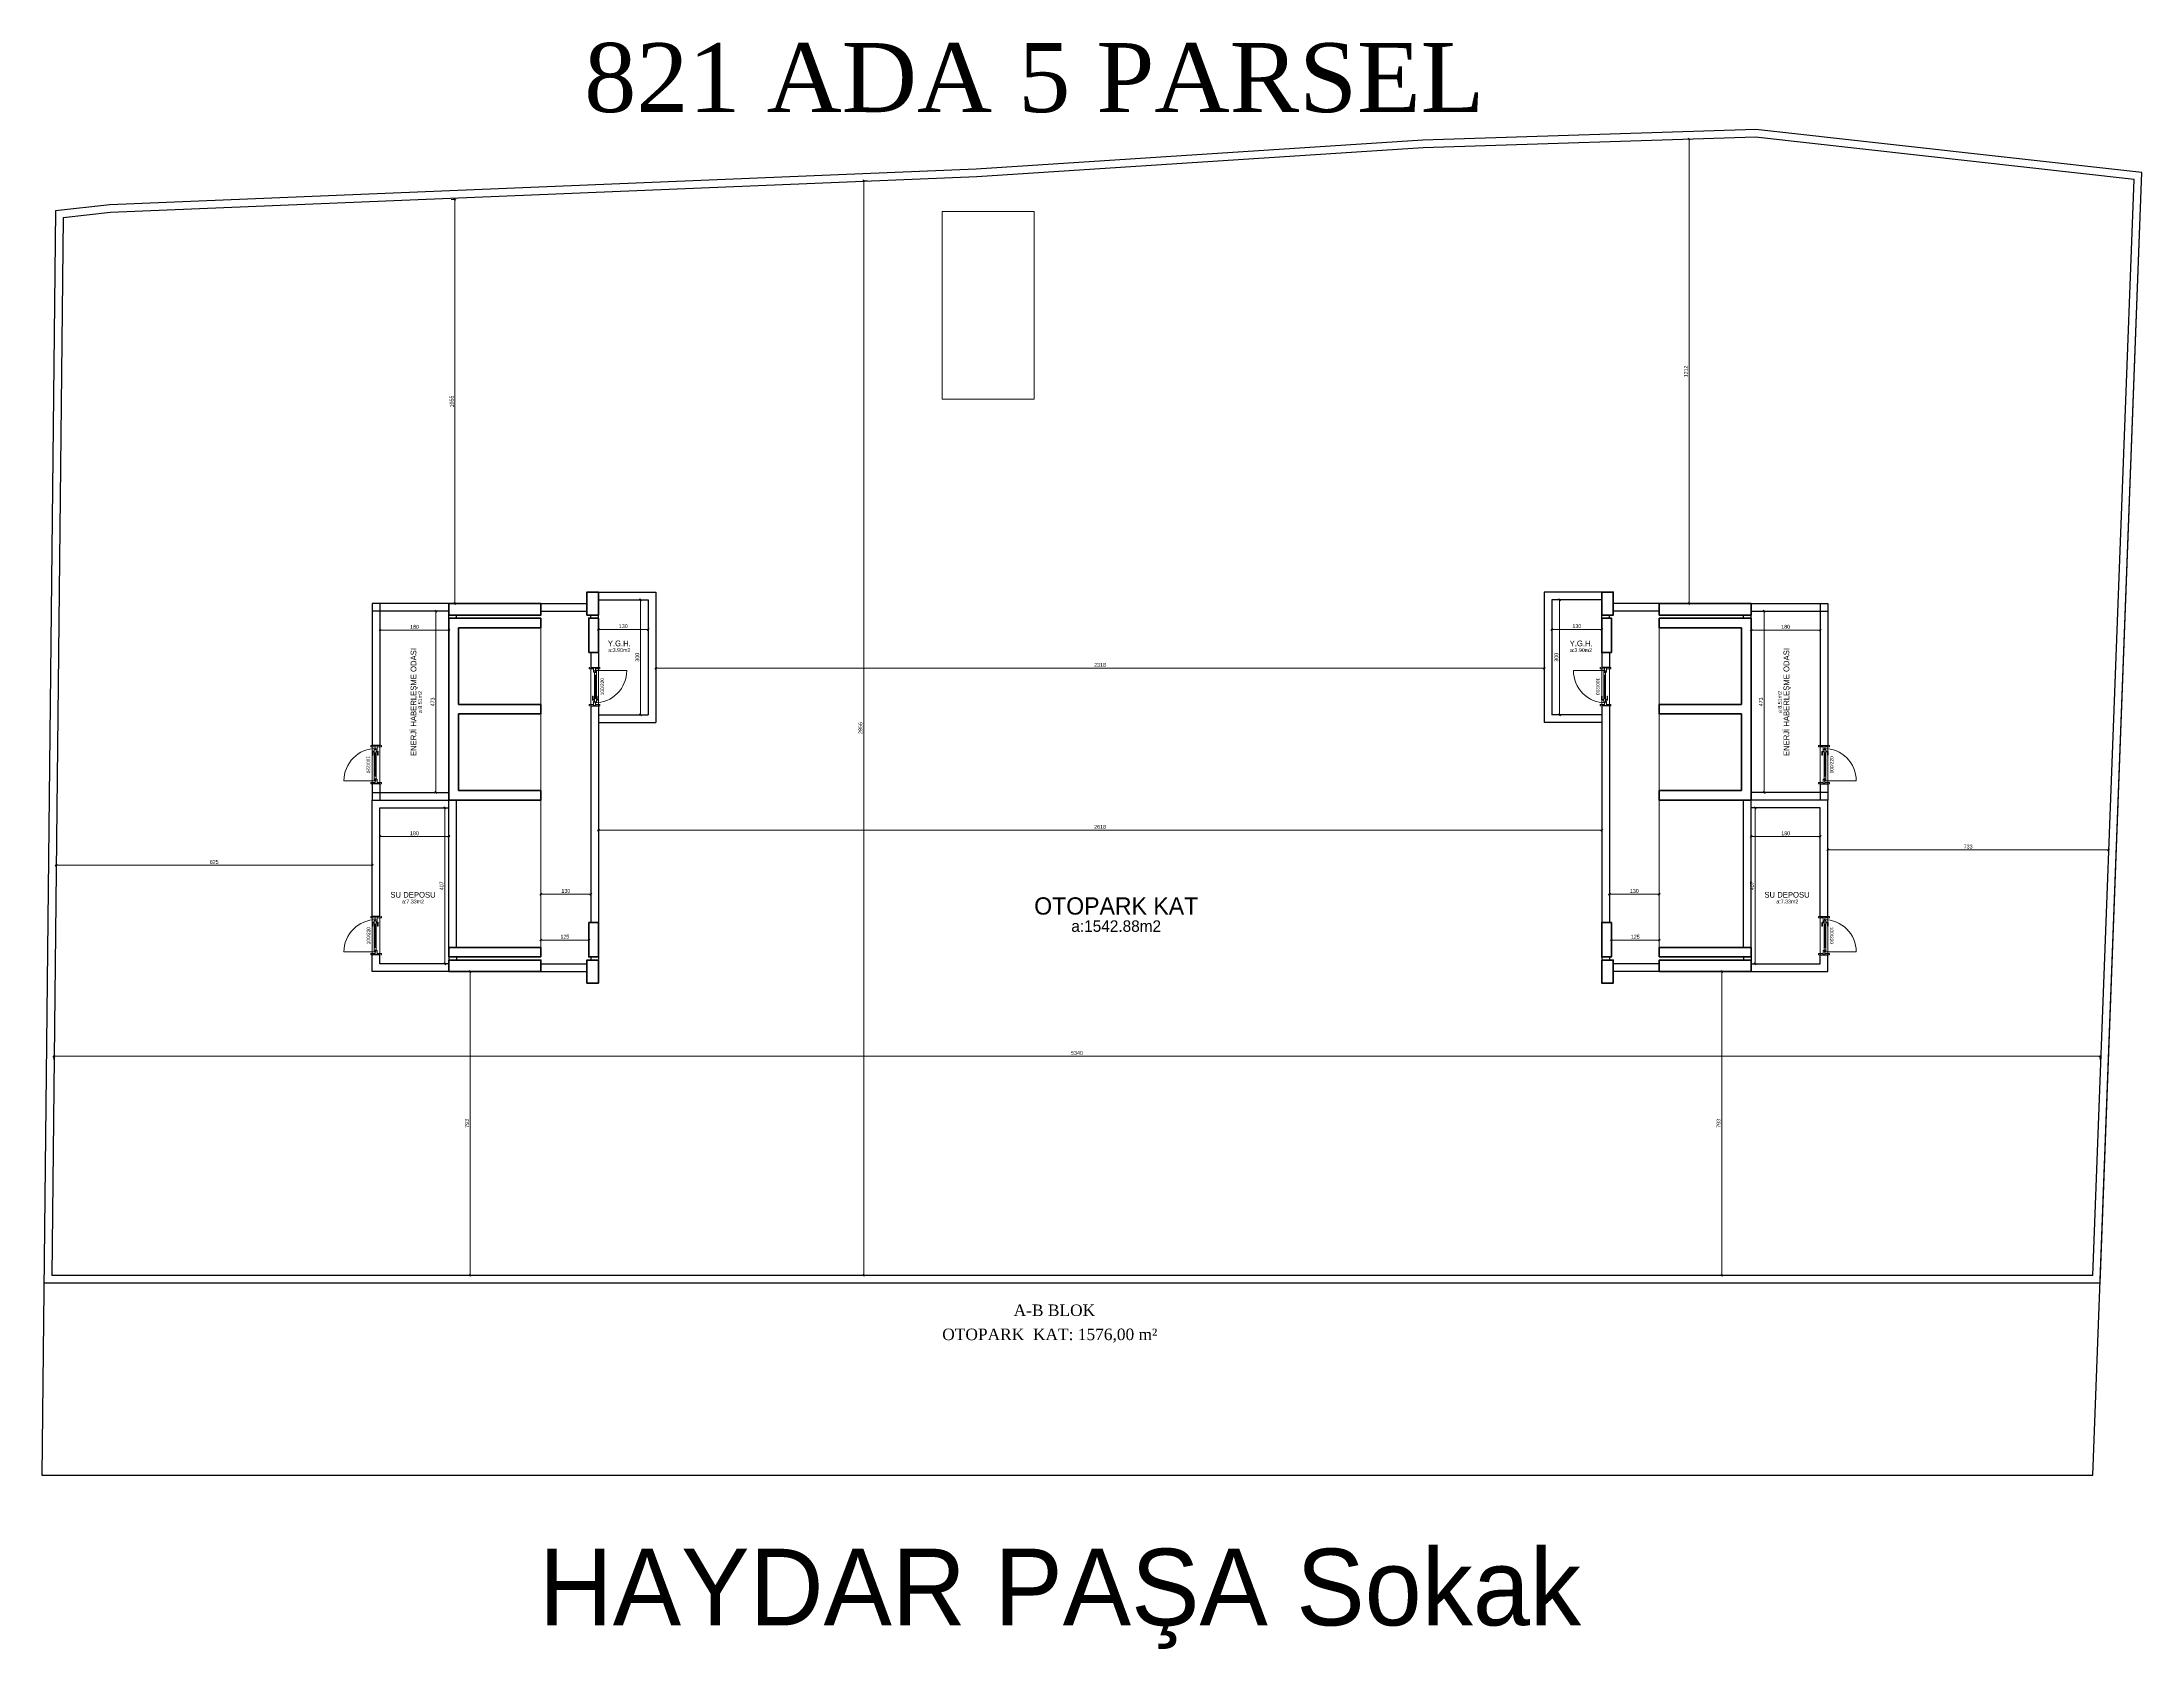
# Model space of a CAD drawing. Header units: centimetres. Extents: x 562865 to 1310255, y -148070 to 32737.
# Drawn here: x 625872 to 631351, y 16078 to 20271 of the extents above; entities that cross this region are included whole.
import ezdxf
from ezdxf.enums import TextEntityAlignment as Align

# ---------------------------------------------------------------- set-up
doc = ezdxf.new("R2010")
doc.units = ezdxf.units.CM
doc.header["$LTSCALE"] = 2.5
doc.layers.get('0').update_dxf_attribs({"color": 86})
for name, color, linetype in [('alan', 7, 'Continuous'), ('kapi-yazi', 7, 'Continuous'), ('mahal', 7, 'Continuous')]:
    doc.layers.add(name, color=color, linetype=linetype)
for name, color, linetype, lineweight in [('DUVAR', 4, 'Continuous', 30), ('duvar-kesim', 7, 'Continuous', 0), ('iç ölçü', 106, 'Continuous', 18), ('kapi', 9, 'Continuous', 0), ('kolon', 1, 'Continuous', 53), ('Z_YOL_ADI', 7, 'Continuous', 0)]:
    doc.layers.add(name, color=color, linetype=linetype, lineweight=lineweight)
doc.styles.add('autodim', font='times.ttf')
doc.styles.add('PINAR', font='comic.ttf')
doc.dimstyles.new('TEMİZ ÖLÇÜ', dxfattribs={"dimtxt": 10, "dimasz": 5, "dimexe": 1.8, "dimexo": 0.625, "dimgap": 3, "dimtad": 1, "dimdec": 0, "dimrnd": 0.5, "dimzin": 1, "dimdsep": 46, "dimtxsty": 'PINAR', "dimblk": 'OBLIQUE', "dimcen": 0.9, "dimdle": 2, "dimclrd": 256, "dimclre": 256, "dimclrt": 7, "dimadec": 0, "dimazin": 0, "dimtfac": 1, "dimtdec": 0, "dimtofl": 0, "dimtmove": 2, "dimatfit": 2, "dimfxl": 10, "dimfxlon": 1, "dimlwd": -1, "dimlwe": -1, "dimarcsym": 0})

# ---------------------------------------------------------------- blocks, each defined once
blk = doc.blocks.new('_Oblique')
at = {"color": 0, "linetype": 'ByBlock', "lineweight": -2}
blk.add_line((-0.5, -0.5), (0.5, 0.5), dxfattribs=at)
blk = doc.blocks.new('*D1429')
at = {"layer": 'Defpoints', "color": 0}
for p in [(627173.5, 17971), (627298.5, 17936.6), (627298.5, 17928.2)]:
    blk.add_point(p, dxfattribs=at)
at = {"layer": 'iç ölçü'}
for p, q in [((627171.5, 17928.2), (627300.5, 17928.2)), ((627173.5, 17938.2), (627173.5, 17926.4)), ((627298.5, 17936), (627298.5, 17926.4))]:
    blk.add_line(p, q, dxfattribs=at)
at = {"layer": 'iç ölçü', "linetype": 'ByBlock', "xscale": 5, "yscale": 5, "zscale": 5, "rotation": 180}
blk.add_blockref('_Oblique', (627173.5, 17928.2), dxfattribs=at)
at = {"layer": 'iç ölçü', "linetype": 'ByBlock', "xscale": 5, "yscale": 5, "zscale": 5}
blk.add_blockref('_Oblique', (627298.5, 17928.2), dxfattribs=at)
at = {"layer": 'iç ölçü', "color": 7, "insert": (627236, 17936.7), "char_height": 10, "attachment_point": 5, "style": 'PINAR'}
blk.add_mtext('125', dxfattribs=at)
blk = doc.blocks.new('*D1430')
at = {"layer": 'Defpoints', "color": 0}
for p in [(627173.5, 18047.8), (627173.5, 18030.3), (627303.5, 18030.3)]:
    blk.add_point(p, dxfattribs=at)
at = {"layer": 'iç ölçü'}
for p, q in [((627305.5, 18047.8), (627171.5, 18047.8)), ((627173.5, 18037.8), (627173.5, 18049.6)), ((627303.5, 18037.8), (627303.5, 18049.6))]:
    blk.add_line(p, q, dxfattribs=at)
at = {"layer": 'iç ölçü', "linetype": 'ByBlock', "xscale": 5, "yscale": 5, "zscale": 5, "rotation": 180}
blk.add_blockref('_Oblique', (627173.5, 18047.8), dxfattribs=at)
at = {"layer": 'iç ölçü', "linetype": 'ByBlock', "xscale": 5, "yscale": 5, "zscale": 5}
blk.add_blockref('_Oblique', (627303.5, 18047.8), dxfattribs=at)
at = {"layer": 'iç ölçü', "color": 7, "insert": (627238.5, 18056.2), "char_height": 10, "attachment_point": 5, "style": 'PINAR'}
blk.add_mtext('130', dxfattribs=at)
blk = doc.blocks.new('fm-door1')
at = {"linetype": 'Continuous'}
for p, q in [((0, 25), (0, -25)), ((100, 25), (0, 25)), ((80, 32), (80, 0)), ((84, 28), (128, 28)), ((90, 50), (910, 50)), ((90, 50), (90, 30)), ((100, 30), (90, 30)), ((100, 30), (100, -5)), ((100, 30), (100, -5)), ((100, 0), (900, 0)), ((190, 50), (190, 0)), ((810, 50), (810, 0)), ((910, 30), (900, 30)), ((900, 30), (900, -5)), ((900, 25), (1000, 25)), ((910, 50), (910, 30)), ((1000, 25), (1000, -25)), ((110, -25), (0, -25)), ((100, -5), (110, -5)), ((110, -5), (100, -5)), ((110, -5), (110, -25)), ((110, -25), (110, -5)), ((890, -25), (890, -5)), ((890, -5), (900, -5)), ((890, -25), (1000, -25))]:
    blk.add_line(p, q, dxfattribs=at)
at = {"color": 8, "linetype": 'Continuous'}
for p, q in [((190, 35), (810, 35)), ((190, 15), (810, 15))]:
    blk.add_line(p, q, dxfattribs=at)
at = {"linetype": 'Continuous'}
for points in [[(858, 58), (858, 89, 0.414214), (842, 104), (759, 104, 1), (759, 89), (835, 89, -0.414214), (842, 81), (842, 58)], [(858, -8), (858, -39, -0.414214), (842, -54), (759, -54, -1), (759, -39), (835, -39, 0.414214), (842, -31), (842, -8)]]:
    blk.add_lwpolyline(points, format="xyb", dxfattribs=at)
for points in [[(869, 50), (869, 58), (831, 58), (831, 50)], [(869, 0), (869, -8), (831, -8), (831, 0)]]:
    blk.add_lwpolyline(points, dxfattribs=at)
blk.add_circle((84, 32), 4.26, dxfattribs=at)
blk = doc.blocks.new('*D1431')
at = {"layer": 'Defpoints', "color": 0}
for p in [(627372.9, 18816), (627372.9, 18516), (627433.5, 18516)]:
    blk.add_point(p, dxfattribs=at)
at = {"layer": 'iç ölçü'}
for p, q in [((627423.5, 18816), (627435.3, 18816)), ((627433.5, 18818), (627433.5, 18514)), ((627423.5, 18516), (627435.3, 18516))]:
    blk.add_line(p, q, dxfattribs=at)
at = {"layer": 'iç ölçü', "linetype": 'ByBlock', "xscale": 5, "yscale": 5, "zscale": 5}
for p, rotation in [((627433.5, 18816), 90), ((627433.5, 18516), 270)]:
    blk.add_blockref('_Oblique', p, dxfattribs=dict(at, rotation=rotation))
at = {"layer": 'iç ölçü', "color": 7, "insert": (627425.1, 18666), "char_height": 10, "attachment_point": 5, "rotation": 90, "style": 'PINAR'}
blk.add_mtext('300', dxfattribs=at)
blk = doc.blocks.new('*D1432')
at = {"layer": 'Defpoints', "color": 0}
for p in [(627323.5, 18738.7), (627323.5, 18723), (627453.5, 18720.3)]:
    blk.add_point(p, dxfattribs=at)
at = {"layer": 'iç ölçü'}
for p, q in [((627455.5, 18738.7), (627321.5, 18738.7)), ((627323.5, 18728.7), (627323.5, 18740.5)), ((627453.5, 18728.7), (627453.5, 18740.5))]:
    blk.add_line(p, q, dxfattribs=at)
at = {"layer": 'iç ölçü', "linetype": 'ByBlock', "xscale": 5, "yscale": 5, "zscale": 5, "rotation": 180}
blk.add_blockref('_Oblique', (627323.5, 18738.7), dxfattribs=at)
at = {"layer": 'iç ölçü', "linetype": 'ByBlock', "xscale": 5, "yscale": 5, "zscale": 5}
blk.add_blockref('_Oblique', (627453.5, 18738.7), dxfattribs=at)
at = {"layer": 'iç ölçü', "color": 7, "insert": (627388.5, 18747.2), "char_height": 10, "attachment_point": 5, "style": 'PINAR'}
blk.add_mtext('130', dxfattribs=at)
blk = doc.blocks.new('*D1433')
at = {"layer": 'Defpoints', "color": 0}
for p in [(626817.9, 18786), (626817.9, 18313), (626899.5, 18313)]:
    blk.add_point(p, dxfattribs=at)
at = {"layer": 'iç ölçü'}
for p, q in [((626889.5, 18786), (626901.3, 18786)), ((626899.5, 18788), (626899.5, 18311)), ((626889.5, 18313), (626901.3, 18313))]:
    blk.add_line(p, q, dxfattribs=at)
at = {"layer": 'iç ölçü', "linetype": 'ByBlock', "xscale": 5, "yscale": 5, "zscale": 5}
for p, rotation in [((626899.5, 18786), 90), ((626899.5, 18313), 270)]:
    blk.add_blockref('_Oblique', p, dxfattribs=dict(at, rotation=rotation))
at = {"layer": 'iç ölçü', "color": 7, "insert": (626891, 18549.5), "char_height": 10, "attachment_point": 5, "rotation": 90, "style": 'PINAR'}
blk.add_mtext('473', dxfattribs=at)
blk = doc.blocks.new('*D1434')
at = {"layer": 'Defpoints', "color": 0}
for p in [(626753.5, 18737.1), (626753.5, 18723.6), (626933.5, 18723.6)]:
    blk.add_point(p, dxfattribs=at)
at = {"layer": 'iç ölçü'}
for p, q in [((626935.5, 18737.1), (626751.5, 18737.1)), ((626753.5, 18727.1), (626753.5, 18738.9)), ((626933.5, 18727.1), (626933.5, 18738.9))]:
    blk.add_line(p, q, dxfattribs=at)
at = {"layer": 'iç ölçü', "linetype": 'ByBlock', "xscale": 5, "yscale": 5, "zscale": 5, "rotation": 180}
blk.add_blockref('_Oblique', (626753.5, 18737.1), dxfattribs=at)
at = {"layer": 'iç ölçü', "linetype": 'ByBlock', "xscale": 5, "yscale": 5, "zscale": 5}
blk.add_blockref('_Oblique', (626933.5, 18737.1), dxfattribs=at)
at = {"layer": 'iç ölçü', "color": 7, "insert": (626843.5, 18745.5), "char_height": 10, "attachment_point": 5, "style": 'PINAR'}
blk.add_mtext('180', dxfattribs=at)
blk = doc.blocks.new('*D1435')
at = {"layer": 'Defpoints', "color": 0}
for p in [(626869.2, 18273), (626869.2, 17866), (626923, 17866)]:
    blk.add_point(p, dxfattribs=at)
at = {"layer": 'iç ölçü'}
for p, q in [((626913, 18273), (626924.8, 18273)), ((626923, 18275), (626923, 17864)), ((626913, 17866), (626924.8, 17866))]:
    blk.add_line(p, q, dxfattribs=at)
at = {"layer": 'iç ölçü', "linetype": 'ByBlock', "xscale": 5, "yscale": 5, "zscale": 5}
for p, rotation in [((626923, 18273), 90), ((626923, 17866), 270)]:
    blk.add_blockref('_Oblique', p, dxfattribs=dict(at, rotation=rotation))
at = {"layer": 'iç ölçü', "color": 7, "insert": (626914.5, 18069.5), "char_height": 10, "attachment_point": 5, "rotation": 90, "style": 'PINAR'}
blk.add_mtext('407', dxfattribs=at)
blk = doc.blocks.new('*D1436')
at = {"layer": 'Defpoints', "color": 0}
for p in [(626753.5, 18198.1), (626753.5, 18163.6), (626933.5, 18163.6)]:
    blk.add_point(p, dxfattribs=at)
at = {"layer": 'iç ölçü'}
for p, q in [((626935.5, 18198.1), (626751.5, 18198.1)), ((626753.5, 18188.1), (626753.5, 18199.9)), ((626933.5, 18188.1), (626933.5, 18199.9))]:
    blk.add_line(p, q, dxfattribs=at)
at = {"layer": 'iç ölçü', "linetype": 'ByBlock', "xscale": 5, "yscale": 5, "zscale": 5, "rotation": 180}
blk.add_blockref('_Oblique', (626753.5, 18198.1), dxfattribs=at)
at = {"layer": 'iç ölçü', "linetype": 'ByBlock', "xscale": 5, "yscale": 5, "zscale": 5}
blk.add_blockref('_Oblique', (626933.5, 18198.1), dxfattribs=at)
at = {"layer": 'iç ölçü', "color": 7, "insert": (626843.5, 18206.5), "char_height": 10, "attachment_point": 5, "style": 'PINAR'}
blk.add_mtext('180', dxfattribs=at)
blk = doc.blocks.new('*D1443')
at = {"layer": 'Defpoints', "color": 0}
for p in [(629966.7, 17936.6), (629966.7, 17928.2), (630091.7, 17971)]:
    blk.add_point(p, dxfattribs=at)
at = {"layer": 'iç ölçü'}
for p, q in [((630093.7, 17928.2), (629964.7, 17928.2)), ((629966.7, 17936), (629966.7, 17926.4)), ((630091.7, 17938.2), (630091.7, 17926.4))]:
    blk.add_line(p, q, dxfattribs=at)
at = {"layer": 'iç ölçü', "linetype": 'ByBlock', "xscale": 5, "yscale": 5, "zscale": 5, "rotation": 180}
blk.add_blockref('_Oblique', (629966.7, 17928.2), dxfattribs=at)
at = {"layer": 'iç ölçü', "linetype": 'ByBlock', "xscale": 5, "yscale": 5, "zscale": 5}
blk.add_blockref('_Oblique', (630091.7, 17928.2), dxfattribs=at)
at = {"layer": 'iç ölçü', "color": 7, "insert": (630029.2, 17936.7), "char_height": 10, "attachment_point": 5, "style": 'PINAR'}
blk.add_mtext('125', dxfattribs=at)
blk = doc.blocks.new('*D1444')
at = {"layer": 'Defpoints', "color": 0}
for p in [(629961.7, 18030.3), (630091.7, 18047.8), (630091.7, 18030.3)]:
    blk.add_point(p, dxfattribs=at)
at = {"layer": 'iç ölçü'}
for p, q in [((629959.7, 18047.8), (630093.7, 18047.8)), ((629961.7, 18037.8), (629961.7, 18049.6)), ((630091.7, 18037.8), (630091.7, 18049.6))]:
    blk.add_line(p, q, dxfattribs=at)
at = {"layer": 'iç ölçü', "linetype": 'ByBlock', "xscale": 5, "yscale": 5, "zscale": 5, "rotation": 180}
blk.add_blockref('_Oblique', (629961.7, 18047.8), dxfattribs=at)
at = {"layer": 'iç ölçü', "linetype": 'ByBlock', "xscale": 5, "yscale": 5, "zscale": 5}
blk.add_blockref('_Oblique', (630091.7, 18047.8), dxfattribs=at)
at = {"layer": 'iç ölçü', "color": 7, "insert": (630026.7, 18056.2), "char_height": 10, "attachment_point": 5, "style": 'PINAR'}
blk.add_mtext('130', dxfattribs=at)
blk = doc.blocks.new('*D1437')
at = {"layer": 'Defpoints', "color": 0}
for p in [(629892.3, 18816), (629831.7, 18516), (629892.3, 18516)]:
    blk.add_point(p, dxfattribs=at)
at = {"layer": 'iç ölçü'}
for p, q in [((629841.7, 18816), (629829.9, 18816)), ((629831.7, 18818), (629831.7, 18514)), ((629841.7, 18516), (629829.9, 18516))]:
    blk.add_line(p, q, dxfattribs=at)
at = {"layer": 'iç ölçü', "linetype": 'ByBlock', "xscale": 5, "yscale": 5, "zscale": 5}
for p, rotation in [((629831.7, 18816), 90), ((629831.7, 18516), 270)]:
    blk.add_blockref('_Oblique', p, dxfattribs=dict(at, rotation=rotation))
at = {"layer": 'iç ölçü', "color": 7, "insert": (629823.3, 18666), "char_height": 10, "attachment_point": 5, "rotation": 90, "style": 'PINAR'}
blk.add_mtext('300', dxfattribs=at)
blk = doc.blocks.new('*D1438')
at = {"layer": 'Defpoints', "color": 0}
for p in [(629811.7, 18720.3), (629941.7, 18738.7), (629941.7, 18723)]:
    blk.add_point(p, dxfattribs=at)
at = {"layer": 'iç ölçü'}
for p, q in [((629809.7, 18738.7), (629943.7, 18738.7)), ((629811.7, 18728.7), (629811.7, 18740.5)), ((629941.7, 18728.7), (629941.7, 18740.5))]:
    blk.add_line(p, q, dxfattribs=at)
at = {"layer": 'iç ölçü', "linetype": 'ByBlock', "xscale": 5, "yscale": 5, "zscale": 5, "rotation": 180}
blk.add_blockref('_Oblique', (629811.7, 18738.7), dxfattribs=at)
at = {"layer": 'iç ölçü', "linetype": 'ByBlock', "xscale": 5, "yscale": 5, "zscale": 5}
blk.add_blockref('_Oblique', (629941.7, 18738.7), dxfattribs=at)
at = {"layer": 'iç ölçü', "color": 7, "insert": (629876.7, 18747.2), "char_height": 10, "attachment_point": 5, "style": 'PINAR'}
blk.add_mtext('130', dxfattribs=at)
blk = doc.blocks.new('*D1439')
at = {"layer": 'Defpoints', "color": 0}
for p in [(630447.3, 18786), (630365.7, 18313), (630447.3, 18313)]:
    blk.add_point(p, dxfattribs=at)
at = {"layer": 'iç ölçü'}
for p, q in [((630375.7, 18786), (630363.9, 18786)), ((630365.7, 18788), (630365.7, 18311)), ((630375.7, 18313), (630363.9, 18313))]:
    blk.add_line(p, q, dxfattribs=at)
at = {"layer": 'iç ölçü', "linetype": 'ByBlock', "xscale": 5, "yscale": 5, "zscale": 5}
for p, rotation in [((630365.7, 18786), 90), ((630365.7, 18313), 270)]:
    blk.add_blockref('_Oblique', p, dxfattribs=dict(at, rotation=rotation))
at = {"layer": 'iç ölçü', "color": 7, "insert": (630357.2, 18549.5), "char_height": 10, "attachment_point": 5, "rotation": 90, "style": 'PINAR'}
blk.add_mtext('473', dxfattribs=at)
blk = doc.blocks.new('*D1440')
at = {"layer": 'Defpoints', "color": 0}
for p in [(630331.7, 18723.6), (630511.7, 18737.1), (630511.7, 18723.6)]:
    blk.add_point(p, dxfattribs=at)
at = {"layer": 'iç ölçü'}
for p, q in [((630329.7, 18737.1), (630513.7, 18737.1)), ((630331.7, 18727.1), (630331.7, 18738.9)), ((630511.7, 18727.1), (630511.7, 18738.9))]:
    blk.add_line(p, q, dxfattribs=at)
at = {"layer": 'iç ölçü', "linetype": 'ByBlock', "xscale": 5, "yscale": 5, "zscale": 5, "rotation": 180}
blk.add_blockref('_Oblique', (630331.7, 18737.1), dxfattribs=at)
at = {"layer": 'iç ölçü', "linetype": 'ByBlock', "xscale": 5, "yscale": 5, "zscale": 5}
blk.add_blockref('_Oblique', (630511.7, 18737.1), dxfattribs=at)
at = {"layer": 'iç ölçü', "color": 7, "insert": (630421.7, 18745.5), "char_height": 10, "attachment_point": 5, "style": 'PINAR'}
blk.add_mtext('180', dxfattribs=at)
blk = doc.blocks.new('*D1441')
at = {"layer": 'Defpoints', "color": 0}
for p in [(630396, 18273), (630342.2, 17866), (630396, 17866)]:
    blk.add_point(p, dxfattribs=at)
at = {"layer": 'iç ölçü'}
for p, q in [((630352.2, 18273), (630340.4, 18273)), ((630342.2, 18275), (630342.2, 17864)), ((630352.2, 17866), (630340.4, 17866))]:
    blk.add_line(p, q, dxfattribs=at)
at = {"layer": 'iç ölçü', "linetype": 'ByBlock', "xscale": 5, "yscale": 5, "zscale": 5}
for p, rotation in [((630342.2, 18273), 90), ((630342.2, 17866), 270)]:
    blk.add_blockref('_Oblique', p, dxfattribs=dict(at, rotation=rotation))
at = {"layer": 'iç ölçü', "color": 7, "insert": (630333.7, 18069.5), "char_height": 10, "attachment_point": 5, "rotation": 90, "style": 'PINAR'}
blk.add_mtext('407', dxfattribs=at)
blk = doc.blocks.new('*D1442')
at = {"layer": 'Defpoints', "color": 0}
for p in [(630511.7, 18198.1), (630331.7, 18163.6), (630511.7, 18163.6)]:
    blk.add_point(p, dxfattribs=at)
at = {"layer": 'iç ölçü'}
for p, q in [((630329.7, 18198.1), (630513.7, 18198.1)), ((630331.7, 18188.1), (630331.7, 18199.9)), ((630511.7, 18188.1), (630511.7, 18199.9))]:
    blk.add_line(p, q, dxfattribs=at)
at = {"layer": 'iç ölçü', "linetype": 'ByBlock', "xscale": 5, "yscale": 5, "zscale": 5, "rotation": 180}
blk.add_blockref('_Oblique', (630331.7, 18198.1), dxfattribs=at)
at = {"layer": 'iç ölçü', "linetype": 'ByBlock', "xscale": 5, "yscale": 5, "zscale": 5}
blk.add_blockref('_Oblique', (630511.7, 18198.1), dxfattribs=at)
at = {"layer": 'iç ölçü', "color": 7, "insert": (630421.7, 18206.5), "char_height": 10, "attachment_point": 5, "style": 'PINAR'}
blk.add_mtext('180', dxfattribs=at)
blk = doc.blocks.new('*D1445')
at = {"layer": 'Defpoints', "color": 0}
for p in [(628053.1, 19909.3), (628015.8, 17053.2), (628073.4, 17053.2)]:
    blk.add_point(p, dxfattribs=at)
at = {"layer": 'iç ölçü'}
for p, q in [((628025.8, 19909.3), (628014, 19909.3)), ((628015.8, 19911.3), (628015.8, 17051.2)), ((628025.8, 17053.2), (628014, 17053.2))]:
    blk.add_line(p, q, dxfattribs=at)
at = {"layer": 'iç ölçü', "linetype": 'ByBlock', "xscale": 5, "yscale": 5, "zscale": 5}
for p, rotation in [((628015.8, 19909.3), 90), ((628015.8, 17053.2), 270)]:
    blk.add_blockref('_Oblique', p, dxfattribs=dict(at, rotation=rotation))
at = {"layer": 'iç ölçü', "color": 7, "insert": (628007.3, 18481.3), "char_height": 10, "attachment_point": 5, "rotation": 90, "style": 'PINAR'}
blk.add_mtext('2856', dxfattribs=at)
blk = doc.blocks.new('*D1446')
at = {"layer": 'Defpoints', "color": 0}
for p in [(631242.2, 17625.1), (625902.5, 17544.1), (631242.2, 17561.6)]:
    blk.add_point(p, dxfattribs=at)
at = {"layer": 'iç ölçü'}
for p, q in [((625900.5, 17625.1), (631244.2, 17625.1)), ((625902.5, 17615.1), (625902.5, 17626.9)), ((631242.2, 17615.1), (631242.2, 17626.9))]:
    blk.add_line(p, q, dxfattribs=at)
at = {"layer": 'iç ölçü', "linetype": 'ByBlock', "xscale": 5, "yscale": 5, "zscale": 5, "rotation": 180}
blk.add_blockref('_Oblique', (625902.5, 17625.1), dxfattribs=at)
at = {"layer": 'iç ölçü', "linetype": 'ByBlock', "xscale": 5, "yscale": 5, "zscale": 5}
blk.add_blockref('_Oblique', (631242.2, 17625.1), dxfattribs=at)
at = {"layer": 'iç ölçü', "color": 7, "insert": (628572.4, 17633.6), "char_height": 10, "attachment_point": 5, "style": 'PINAR'}
blk.add_mtext('5340', dxfattribs=at)
blk = doc.blocks.new('*D1447')
at = {"layer": 'Defpoints', "color": 0}
for p in [(630531.7, 18141.2), (631264, 18163.5), (631264, 18140.2)]:
    blk.add_point(p, dxfattribs=at)
at = {"layer": 'iç ölçü'}
for p, q in [((630529.7, 18163.5), (631266, 18163.5)), ((630531.7, 18153.5), (630531.7, 18165.3)), ((631264, 18153.5), (631264, 18165.3))]:
    blk.add_line(p, q, dxfattribs=at)
at = {"layer": 'iç ölçü', "linetype": 'ByBlock', "xscale": 5, "yscale": 5, "zscale": 5, "rotation": 180}
blk.add_blockref('_Oblique', (630531.7, 18163.5), dxfattribs=at)
at = {"layer": 'iç ölçü', "linetype": 'ByBlock', "xscale": 5, "yscale": 5, "zscale": 5}
blk.add_blockref('_Oblique', (631264, 18163.5), dxfattribs=at)
at = {"layer": 'iç ölçü', "color": 7, "insert": (630897.8, 18171.9), "char_height": 10, "attachment_point": 5, "style": 'PINAR'}
blk.add_mtext('733', dxfattribs=at)
blk = doc.blocks.new('*D1448')
at = {"layer": 'Defpoints', "color": 0}
for p in [(625908.4, 18123.5), (626733.5, 18103.4), (625908.4, 18083.4)]:
    blk.add_point(p, dxfattribs=at)
at = {"layer": 'iç ölçü'}
for p, q in [((626735.5, 18123.5), (625906.4, 18123.5)), ((625908.4, 18113.5), (625908.4, 18125.3)), ((626733.5, 18113.5), (626733.5, 18125.3))]:
    blk.add_line(p, q, dxfattribs=at)
at = {"layer": 'iç ölçü', "linetype": 'ByBlock', "xscale": 5, "yscale": 5, "zscale": 5, "rotation": 180}
blk.add_blockref('_Oblique', (625908.4, 18123.5), dxfattribs=at)
at = {"layer": 'iç ölçü', "linetype": 'ByBlock', "xscale": 5, "yscale": 5, "zscale": 5}
blk.add_blockref('_Oblique', (626733.5, 18123.5), dxfattribs=at)
at = {"layer": 'iç ölçü', "color": 7, "insert": (626321, 18131.9), "char_height": 10, "attachment_point": 5, "style": 'PINAR'}
blk.add_mtext('825', dxfattribs=at)
blk = doc.blocks.new('*D1449')
at = {"layer": 'Defpoints', "color": 0}
for p in [(626879.6, 19860.8), (626949, 19860.8), (626886.3, 18806)]:
    blk.add_point(p, dxfattribs=at)
at = {"layer": 'iç ölçü'}
for p, q in [((626939, 19860.8), (626950.8, 19860.8)), ((626949, 18804), (626949, 19862.8)), ((626939, 18806), (626950.8, 18806))]:
    blk.add_line(p, q, dxfattribs=at)
at = {"layer": 'iç ölçü', "linetype": 'ByBlock', "xscale": 5, "yscale": 5, "zscale": 5}
for p, rotation in [((626949, 19860.8), 90), ((626949, 18806), 270)]:
    blk.add_blockref('_Oblique', p, dxfattribs=dict(at, rotation=rotation))
at = {"layer": 'iç ölçü', "color": 7, "insert": (626940.6, 19333.4), "char_height": 10, "attachment_point": 5, "rotation": 90, "style": 'PINAR'}
blk.add_mtext('1055', dxfattribs=at)
blk = doc.blocks.new('*D1450')
at = {"layer": 'Defpoints', "color": 0}
for p in [(627053.5, 17846), (626989.1, 17053.2), (627053.5, 17053.2)]:
    blk.add_point(p, dxfattribs=at)
at = {"layer": 'iç ölçü'}
for p, q in [((626999.1, 17846), (626987.3, 17846)), ((626989.1, 17848), (626989.1, 17051.2)), ((626999.1, 17053.2), (626987.3, 17053.2))]:
    blk.add_line(p, q, dxfattribs=at)
at = {"layer": 'iç ölçü', "linetype": 'ByBlock', "xscale": 5, "yscale": 5, "zscale": 5}
for p, rotation in [((626989.1, 17846), 90), ((626989.1, 17053.2), 270)]:
    blk.add_blockref('_Oblique', p, dxfattribs=dict(at, rotation=rotation))
at = {"layer": 'iç ölçü', "color": 7, "insert": (626980.6, 17449.6), "char_height": 10, "attachment_point": 5, "rotation": 90, "style": 'PINAR'}
blk.add_mtext('793', dxfattribs=at)
blk = doc.blocks.new('*D1451')
at = {"layer": 'Defpoints', "color": 0}
for p in [(630211.7, 17846), (630211.7, 17053.2), (630255, 17053.2)]:
    blk.add_point(p, dxfattribs=at)
at = {"layer": 'iç ölçü'}
for p, q in [((630245, 17846), (630256.8, 17846)), ((630255, 17848), (630255, 17051.2)), ((630245, 17053.2), (630256.8, 17053.2))]:
    blk.add_line(p, q, dxfattribs=at)
at = {"layer": 'iç ölçü', "linetype": 'ByBlock', "xscale": 5, "yscale": 5, "zscale": 5}
for p, rotation in [((630255, 17846), 90), ((630255, 17053.2), 270)]:
    blk.add_blockref('_Oblique', p, dxfattribs=dict(at, rotation=rotation))
at = {"layer": 'iç ölçü', "color": 7, "insert": (630246.5, 17449.6), "char_height": 10, "attachment_point": 5, "rotation": 90, "style": 'PINAR'}
blk.add_mtext('793', dxfattribs=at)
blk = doc.blocks.new('*D1452')
at = {"layer": 'Defpoints', "color": 0}
for p in [(630169.4, 20017.9), (630182.1, 20017.9), (630190, 18806)]:
    blk.add_point(p, dxfattribs=at)
at = {"layer": 'iç ölçü'}
for p, q in [((630179.4, 20017.9), (630167.6, 20017.9)), ((630169.4, 18804), (630169.4, 20019.9)), ((630179.4, 18806), (630167.6, 18806))]:
    blk.add_line(p, q, dxfattribs=at)
at = {"layer": 'iç ölçü', "linetype": 'ByBlock', "xscale": 5, "yscale": 5, "zscale": 5}
for p, rotation in [((630169.4, 20017.9), 90), ((630169.4, 18806), 270)]:
    blk.add_blockref('_Oblique', p, dxfattribs=dict(at, rotation=rotation))
at = {"layer": 'iç ölçü', "color": 7, "insert": (630161.1, 19411.9), "char_height": 10, "attachment_point": 5, "rotation": 90, "style": 'PINAR'}
blk.add_mtext('1212', dxfattribs=at)
blk = doc.blocks.new('*D1453')
at = {"layer": 'Defpoints', "color": 0}
for p in [(629791.7, 18637.6), (627473.5, 18581.2), (629791.7, 18581.2)]:
    blk.add_point(p, dxfattribs=at)
at = {"layer": 'iç ölçü'}
for p, q in [((627471.5, 18637.6), (629793.7, 18637.6)), ((627473.5, 18627.6), (627473.5, 18639.4)), ((629791.7, 18627.6), (629791.7, 18639.4))]:
    blk.add_line(p, q, dxfattribs=at)
at = {"layer": 'iç ölçü', "linetype": 'ByBlock', "xscale": 5, "yscale": 5, "zscale": 5, "rotation": 180}
blk.add_blockref('_Oblique', (627473.5, 18637.6), dxfattribs=at)
at = {"layer": 'iç ölçü', "linetype": 'ByBlock', "xscale": 5, "yscale": 5, "zscale": 5}
blk.add_blockref('_Oblique', (629791.7, 18637.6), dxfattribs=at)
at = {"layer": 'iç ölçü', "color": 7, "insert": (628632.6, 18646), "char_height": 10, "attachment_point": 5, "style": 'PINAR'}
blk.add_mtext('2318', dxfattribs=at)
blk = doc.blocks.new('*D1454')
at = {"layer": 'Defpoints', "color": 0}
for p in [(629941.7, 18214.8), (627323.5, 18077.5), (629941.7, 18077.5)]:
    blk.add_point(p, dxfattribs=at)
at = {"layer": 'iç ölçü'}
for p, q in [((627321.5, 18214.8), (629943.7, 18214.8)), ((627323.5, 18204.8), (627323.5, 18216.6)), ((629941.7, 18204.8), (629941.7, 18216.6))]:
    blk.add_line(p, q, dxfattribs=at)
at = {"layer": 'iç ölçü', "linetype": 'ByBlock', "xscale": 5, "yscale": 5, "zscale": 5, "rotation": 180}
blk.add_blockref('_Oblique', (627323.5, 18214.8), dxfattribs=at)
at = {"layer": 'iç ölçü', "linetype": 'ByBlock', "xscale": 5, "yscale": 5, "zscale": 5}
blk.add_blockref('_Oblique', (629941.7, 18214.8), dxfattribs=at)
at = {"layer": 'iç ölçü', "color": 7, "insert": (628632.6, 18223.3), "char_height": 10, "attachment_point": 5, "style": 'PINAR'}
blk.add_mtext('2618', dxfattribs=at)

msp = doc.modelspace()

# ---------------------------------------------------------------- linework, layer by layer
at = {"layer": 'DUVAR'}
for p, q in [((629474.7, 20015.5), (628309.7, 19939.9)), ((630343.4, 20043), (629474.7, 20015.5)), ((630342.6, 20023), (629475.7, 19995.5)), ((631330.8, 19913), (630342.6, 20023)), ((631351.4, 19930.8), (630343.4, 20043)), ((629475.7, 19995.5), (628310.8, 19919.9)), ((628309.7, 19939.9), (626048.6, 19846.5)), ((628310.8, 19919.9), (626050.1, 19826.5)), ((631223, 17053.2), (631330.8, 19913)), ((631223.4, 16532.2), (631351.4, 19930.8)), ((626048.6, 19846.5), (625907.2, 19830.7)), ((625907.2, 19830.7), (625871.6, 16532.2)), ((625927, 19812.8), (625897.2, 17053.2)), ((626050.1, 19826.5), (625927, 19812.8)), ((626933.5, 18806), (626733.5, 18806)), ((626733.5, 18806), (626733.5, 18435.8)), ((626753.5, 18806), (626753.5, 18435.8)), ((627173.5, 18806), (627293.5, 18806)), ((627323.5, 18836), (627473.5, 18836)), ((627323.5, 18816), (627453.5, 18816)), ((627453.5, 18816), (627453.5, 18516)), ((627473.5, 18836), (627473.5, 18496)), ((629791.7, 18836), (629791.7, 18496)), ((629941.7, 18836), (629791.7, 18836)), ((629811.7, 18816), (629811.7, 18516)), ((629941.7, 18816), (629811.7, 18816)), ((630091.7, 18806), (629971.7, 18806)), ((630331.7, 18806), (630531.7, 18806)), ((630511.7, 18806), (630511.7, 18435.8)), ((630531.7, 18806), (630531.7, 18435.8)), ((626933.5, 18786), (626733.5, 18786)), ((626933.5, 18768), (626933.5, 18776)), ((626953.5, 18768), (626953.5, 18776)), ((627173.5, 18786), (627293.5, 18786)), ((627303.5, 18768), (627303.5, 18776)), ((627323.5, 18768), (627323.5, 18776)), ((629941.7, 18768), (629941.7, 18776)), ((629961.7, 18768), (629961.7, 18776)), ((630091.7, 18786), (629971.7, 18786)), ((630311.7, 18768), (630311.7, 18776)), ((630331.7, 18786), (630531.7, 18786)), ((630331.7, 18768), (630331.7, 18776)), ((627303.5, 18678), (627303.5, 18639.1)), ((627303.5, 18639.1), (627323.5, 18639.1)), ((627323.5, 18678), (627323.5, 18639.1)), ((629941.7, 18678), (629941.7, 18639.1)), ((629961.7, 18639.1), (629941.7, 18639.1)), ((629961.7, 18678), (629961.7, 18639.1)), ((627303.5, 18539.1), (627303.5, 17974)), ((627303.5, 18539.1), (627323.5, 18539.1)), ((627323.5, 18539.1), (627323.5, 17974)), ((629941.7, 18539.1), (629941.7, 17974)), ((629961.7, 18539.1), (629941.7, 18539.1)), ((629961.7, 18539.1), (629961.7, 17974)), ((627323.5, 18516), (627453.5, 18516)), ((627323.5, 18496), (627473.5, 18496)), ((629941.7, 18496), (629791.7, 18496)), ((629941.7, 18516), (629811.7, 18516)), ((626753.5, 18435.8), (626733.5, 18435.8)), ((630511.7, 18435.8), (630531.7, 18435.8)), ((626733.5, 18335.8), (626733.5, 18293)), ((626753.5, 18335.8), (626733.5, 18335.8)), ((626733.5, 18313), (626933.5, 18313)), ((626753.5, 18335.8), (626753.5, 18293)), ((630531.7, 18313), (630331.7, 18313)), ((630511.7, 18335.8), (630511.7, 18293)), ((630511.7, 18335.8), (630531.7, 18335.8)), ((630531.7, 18335.8), (630531.7, 18293)), ((626733.5, 18293), (626933.5, 18293)), ((626733.5, 18293), (626933.5, 18293)), ((626733.5, 17989.4), (626733.5, 18293)), ((626753.5, 18273), (626933.5, 18273)), ((626753.5, 17989.4), (626753.5, 18273)), ((626933.5, 17909), (626933.5, 18293)), ((626953.5, 17909), (626953.5, 18293)), ((630311.7, 17909), (630311.7, 18293)), ((630331.7, 17909), (630331.7, 18293)), ((630531.7, 18293), (630331.7, 18293)), ((630531.7, 18293), (630331.7, 18293)), ((630511.7, 18273), (630331.7, 18273)), ((630511.7, 17989.4), (630511.7, 18273)), ((630531.7, 17989.4), (630531.7, 18293)), ((626753.5, 17989.4), (626733.5, 17989.4)), ((630511.7, 17989.4), (630531.7, 17989.4)), ((626733.5, 17846), (626733.5, 17889.4)), ((626753.5, 17889.4), (626733.5, 17889.4)), ((626753.5, 17866), (626753.5, 17889.4)), ((626933.5, 17866), (626753.5, 17866)), ((626933.5, 17884), (626933.5, 17876)), ((626933.5, 17884), (626933.5, 17876)), ((626953.5, 17884), (626953.5, 17876)), ((626953.5, 17884), (626953.5, 17876)), ((627173.5, 17866), (627293.5, 17866)), ((627303.5, 17884), (627303.5, 17877)), ((627323.5, 17884), (627323.5, 17877)), ((629941.7, 17884), (629941.7, 17877)), ((629961.7, 17884), (629961.7, 17877)), ((630091.7, 17866), (629971.7, 17866)), ((630311.7, 17884), (630311.7, 17876)), ((630311.7, 17884), (630311.7, 17876)), ((630331.7, 17884), (630331.7, 17876)), ((630331.7, 17884), (630331.7, 17876)), ((630331.7, 17866), (630511.7, 17866)), ((630511.7, 17866), (630511.7, 17889.4)), ((630511.7, 17889.4), (630531.7, 17889.4)), ((630531.7, 17846), (630531.7, 17889.4)), ((626933.5, 17846), (626733.5, 17846)), ((627173.5, 17846), (627293.5, 17846)), ((630091.7, 17846), (629971.7, 17846)), ((630331.7, 17846), (630531.7, 17846)), ((631223, 17053.2), (625897.2, 17053.2)), ((631242.3, 17033.2), (625877, 17033.2)), ((625871.6, 16532.2), (631223.4, 16532.2))]:
    msp.add_line(p, q, dxfattribs=at)
at = {"layer": 'duvar-kesim'}
for p, q in [((627303.5, 18639.1), (627303.5, 18539.1)), ((627323.5, 18639.1), (627323.5, 18539.1)), ((629941.7, 18639.1), (629941.7, 18539.1)), ((629961.7, 18639.1), (629961.7, 18539.1)), ((626733.5, 18335.8), (626733.5, 18435.8)), ((626753.5, 18335.8), (626753.5, 18435.8)), ((630511.7, 18335.8), (630511.7, 18435.8)), ((630531.7, 18335.8), (630531.7, 18435.8)), ((626733.5, 17889.4), (626733.5, 17989.4)), ((626753.5, 17889.4), (626753.5, 17989.4)), ((630511.7, 17889.4), (630511.7, 17989.4)), ((630531.7, 17889.4), (630531.7, 17989.4))]:
    msp.add_line(p, q, dxfattribs=at)
at = {"layer": 'iç ölçü'}
for p, q in [((627173.5, 18543), (627173.5, 18743)), ((630091.7, 18543), (630091.7, 18743)), ((627173.5, 18318), (627173.5, 18518)), ((630091.7, 18318), (630091.7, 18518)), ((627173.5, 18293), (627173.5, 17896.5)), ((630091.7, 18293), (630091.7, 17896.5))]:
    msp.add_line(p, q, dxfattribs=at)
for points in [[(631242.3, 17033.2), (631351.4, 19930.8), (630343.4, 20043), (629474.7, 20015.5), (628309.7, 19939.9), (626048.6, 19846.5), (625907.2, 19830.7), (625877, 17033.2)], [(628220.5, 19829.3), (628460.5, 19829.3), (628460.5, 19339.3), (628220.5, 19339.3)]]:
    msp.add_lwpolyline(points, close=True, dxfattribs=at)
at = {"layer": 'kapi'}
for points in [[(627301.5, 18639.1), (627299.5, 18639.1), (627299.5, 18635.6), (627311, 18635.6)], [(627325.5, 18639.1), (627327.5, 18639.1), (627327.5, 18635.6), (627316, 18635.6)], [(629939.7, 18639.1), (629937.7, 18639.1), (629937.7, 18635.6), (629949.2, 18635.6)], [(629963.7, 18639.1), (629965.7, 18639.1), (629965.7, 18635.6), (629954.2, 18635.6)], [(627301.5, 18539.1), (627299.5, 18539.1), (627299.5, 18542.6), (627311, 18542.6)], [(627325.5, 18539.1), (627327.5, 18539.1), (627327.5, 18542.6), (627316, 18542.6)], [(629939.7, 18539.1), (629937.7, 18539.1), (629937.7, 18542.6), (629949.2, 18542.6)], [(629963.7, 18539.1), (629965.7, 18539.1), (629965.7, 18542.6), (629954.2, 18542.6)], [(626731.5, 18435.8), (626729.5, 18435.8), (626729.5, 18432.3), (626741, 18432.3)], [(626755.5, 18435.8), (626757.5, 18435.8), (626757.5, 18432.3), (626746, 18432.3)], [(630509.7, 18435.8), (630507.7, 18435.8), (630507.7, 18432.3), (630519.2, 18432.3)], [(630533.7, 18435.8), (630535.7, 18435.8), (630535.7, 18432.3), (630524.2, 18432.3)], [(626731.5, 18335.8), (626729.5, 18335.8), (626729.5, 18339.3), (626741, 18339.3)], [(626755.5, 18335.8), (626757.5, 18335.8), (626757.5, 18339.3), (626746, 18339.3)], [(630509.7, 18335.8), (630507.7, 18335.8), (630507.7, 18339.3), (630519.2, 18339.3)], [(630533.7, 18335.8), (630535.7, 18335.8), (630535.7, 18339.3), (630524.2, 18339.3)], [(626731.5, 17989.4), (626729.5, 17989.4), (626729.5, 17985.9), (626741, 17985.9)], [(626755.5, 17989.4), (626757.5, 17989.4), (626757.5, 17985.9), (626746, 17985.9)], [(630509.7, 17989.4), (630507.7, 17989.4), (630507.7, 17985.9), (630519.2, 17985.9)], [(630533.7, 17989.4), (630535.7, 17989.4), (630535.7, 17985.9), (630524.2, 17985.9)], [(626731.5, 17889.4), (626729.5, 17889.4), (626729.5, 17892.9), (626741, 17892.9)], [(626755.5, 17889.4), (626757.5, 17889.4), (626757.5, 17892.9), (626746, 17892.9)], [(630509.7, 17889.4), (630507.7, 17889.4), (630507.7, 17892.9), (630519.2, 17892.9)], [(630533.7, 17889.4), (630535.7, 17889.4), (630535.7, 17892.9), (630524.2, 17892.9)]]:
    msp.add_lwpolyline(points, dxfattribs=at)
for points in [[(627313.5, 18631.1), (627397.5, 18631.1, -0.414214), (627313.5, 18547.1, -0.414214)], [(629951.7, 18631.1), (629867.7, 18631.1, 0.414214), (629951.7, 18547.1, 0.414214)], [(626743.5, 18343.8), (626659.5, 18343.8, -0.414214), (626743.5, 18427.8, -0.414214)], [(630521.7, 18343.8), (630605.7, 18343.8, 0.414214), (630521.7, 18427.8, 0.414214)], [(626743.5, 17897.4), (626659.5, 17897.4, -0.414214), (626743.5, 17981.4, -0.414214)], [(630521.7, 17897.4), (630605.7, 17897.4, 0.414214), (630521.7, 17981.4, 0.414214)]]:
    msp.add_lwpolyline(points, format="xyb", dxfattribs=at)
at = {"layer": 'kolon'}
for p, q in [((626933.5, 18293), (626933.5, 18768)), ((626933.5, 18768), (627173.5, 18768)), ((627173.5, 18743), (626958.5, 18743)), ((626958.5, 18743), (626958.5, 18543)), ((627173.5, 18768), (627173.5, 18743)), ((630331.7, 18768), (630091.7, 18768)), ((630091.7, 18768), (630091.7, 18743)), ((630091.7, 18743), (630306.7, 18743)), ((630306.7, 18743), (630306.7, 18543)), ((630331.7, 18293), (630331.7, 18768)), ((626958.5, 18543), (627173.5, 18543)), ((627173.5, 18543), (627173.5, 18518)), ((630306.7, 18543), (630091.7, 18543)), ((630091.7, 18543), (630091.7, 18518)), ((626958.5, 18518), (626958.5, 18318)), ((627173.5, 18518), (626958.5, 18518)), ((630091.7, 18518), (630306.7, 18518)), ((630306.7, 18518), (630306.7, 18318)), ((626958.5, 18318), (627173.5, 18318)), ((627173.5, 18318), (627173.5, 18293)), ((630306.7, 18318), (630091.7, 18318)), ((630091.7, 18318), (630091.7, 18293)), ((626958.5, 18293), (626933.5, 18293)), ((627173.5, 18293), (626958.5, 18293)), ((630091.7, 18293), (630306.7, 18293)), ((630306.7, 18293), (630331.7, 18293)), ((626933.5, 17909), (627173.5, 17909)), ((626933.5, 17909), (626933.5, 17884)), ((627173.5, 17884), (626933.5, 17884)), ((626933.5, 17884), (627173.5, 17884)), ((627173.5, 17909), (626958.5, 17909)), ((627173.5, 17909), (627173.5, 17884)), ((627173.5, 17884), (627173.5, 17909)), ((630331.7, 17909), (630091.7, 17909)), ((630091.7, 17909), (630091.7, 17884)), ((630091.7, 17884), (630091.7, 17909)), ((630091.7, 17909), (630306.7, 17909)), ((630091.7, 17884), (630331.7, 17884)), ((630331.7, 17884), (630091.7, 17884)), ((630331.7, 17909), (630331.7, 17884))]:
    msp.add_line(p, q, dxfattribs=at)
for points in [[(626933.5, 18776), (626933.5, 18806), (627173.5, 18806), (627173.5, 18776)], [(627323.5, 18836), (627293.5, 18836), (627293.5, 18776), (627323.5, 18776)], [(629941.7, 18836), (629971.7, 18836), (629971.7, 18776), (629941.7, 18776)], [(630331.7, 18776), (630331.7, 18806), (630091.7, 18806), (630091.7, 18776)], [(627298.5, 18678), (627323.5, 18678), (627323.5, 18768), (627298.5, 18768)], [(629966.7, 18678), (629941.7, 18678), (629941.7, 18768), (629966.7, 18768)], [(627298.5, 17974), (627323.5, 17974), (627323.5, 17884), (627298.5, 17884)], [(629966.7, 17974), (629941.7, 17974), (629941.7, 17884), (629966.7, 17884)], [(626933.5, 17876), (626933.5, 17846), (627173.5, 17846), (627173.5, 17876)], [(626933.5, 17876), (626933.5, 17846), (627173.5, 17846), (627173.5, 17876)], [(627323.5, 17876), (627293.5, 17876), (627293.5, 17816), (627323.5, 17816)], [(629941.7, 17876), (629971.7, 17876), (629971.7, 17816), (629941.7, 17816)], [(630331.7, 17876), (630331.7, 17846), (630091.7, 17846), (630091.7, 17876)], [(630331.7, 17876), (630331.7, 17846), (630091.7, 17846), (630091.7, 17876)]]:
    msp.add_lwpolyline(points, close=True, dxfattribs=at)

# ---------------------------------------------------------------- block references
at = {"layer": 'kapi', "yscale": 0.1, "zscale": 0.098}
for p, xscale, rotation in [((627313.5, 18638.1), 0.098, 270), ((629951.7, 18638.1), -0.098, 90), ((626743.5, 18336.8), 0.098, 90), ((630521.7, 18336.8), -0.098, 270), ((626743.5, 17890.4), 0.098, 90), ((630521.7, 17890.4), -0.098, 270)]:
    msp.add_blockref('fm-door1', p, dxfattribs=dict(at, xscale=xscale, rotation=rotation))

# ---------------------------------------------------------------- texts
at = {"layer": 'alan', "style": 'PINAR'}
for s, height, p in [('a:3.90m2', 10, (627378.1, 18679.6)), ('a:3.90m2', 10, (629887.8, 18679.6)), ('a:7.33m2', 10, (626839.8, 18023.7)), ('a:7.33m2', 10, (630426, 18023.7)), ('a:1542.88m2', 30, (628674.7, 17949.5))]:
    msp.add_text(s, height=height, dxfattribs=at).set_placement(p, align=Align.CENTER)
for p in [(626863.5, 18549), (630411.4, 18549)]:
    msp.add_text('a:8.51m2', height=10, rotation=90, dxfattribs=at).set_placement(p, align=Align.CENTER)
at = {"layer": 'kapi-yazi', "style": 'PINAR'}
for rotation, p in [(90, (627333.5, 18589.1)), (270, (629931.7, 18589.7)), (270, (626723.5, 18385.8)), (90, (630541.7, 18385.3)), (90, (626723.5, 17939.4)), (270, (630541.7, 17940))]:
    msp.add_text('100/220', height=9, rotation=rotation, dxfattribs=at).set_placement(p, align=Align.MIDDLE_CENTER)
at = {"layer": 'mahal'}
for s, height, style, p in [('821 ADA 5 PARSEL', 180, 'autodim', (628460.9, 20088.6)), ('Y.G.H.', 15, 'PINAR', (627378.1, 18694.6)), ('Y.G.H.', 15, 'PINAR', (629888, 18694.6)), ('SU DEPOSU', 15, 'PINAR', (626839.8, 18038.7)), ('OTOPARK KAT', 45, 'PINAR', (628674.7, 17994.5)), ('SU DEPOSU', 15, 'PINAR', (630425.2, 18038.7)), ('A-B BLOK', 30, 'autodim', (628513.4, 16947.1)), ('OTOPARK  KAT: 1576,00 m²', 30, 'autodim', (628501.3, 16884.2))]:
    msp.add_text(s, height=height, dxfattribs=dict(at, style=style)).set_placement(p, align=Align.CENTER)
at = {"layer": 'mahal', "style": 'PINAR'}
for p in [(626848.5, 18549), (630431, 18549)]:
    msp.add_text('ENERJİ HABERLEŞME ODASI', height=15, rotation=90, dxfattribs=at).set_placement(p, align=Align.CENTER)
at = {"layer": 'Z_YOL_ADI', "style": 'PINAR'}
msp.add_text('HAYDAR PAŞA Sokak', height=200, dxfattribs=at).set_placement((627167.9, 16139.8))

# ---------------------------------------------------------------- dimensions: what is measured, and where the dimension line sits
at = {"layer": 'iç ölçü'}
for base, p1, p2, angle, picture, middle in [((630169.4, 20017.9), (630190, 18806), (630182.1, 20017.9), 90, '*D1452', (630161.1, 19411.9)), ((628015.8, 17053.2), (628053.1, 19909.3), (628073.4, 17053.2), 90, '*D1445', (628007.3, 18481.3)), ((626949, 19860.8), (626886.3, 18806), (626879.6, 19860.8), 90, '*D1449', (626940.6, 19333.4)), ((627433.5, 18516), (627372.9, 18816), (627372.9, 18516), 90, '*D1431', (627425.1, 18666)), ((629831.7, 18516), (629892.3, 18816), (629892.3, 18516), 90, '*D1437', (629823.3, 18666)), ((626899.5, 18313), (626817.9, 18786), (626817.9, 18313), 90, '*D1433', (626891, 18549.5)), ((629941.7, 18738.7), (629811.7, 18720.3), (629941.7, 18723), 180, '*D1438', (629876.7, 18747.2)), ((630511.7, 18737.1), (630331.7, 18723.6), (630511.7, 18723.6), 180, '*D1440', (630421.7, 18745.5)), ((630365.7, 18313), (630447.3, 18786), (630447.3, 18313), 90, '*D1439', (630357.2, 18549.5)), ((626923, 17866), (626869.2, 18273), (626869.2, 17866), 90, '*D1435', (626914.5, 18069.5)), ((630342.2, 17866), (630396, 18273), (630396, 17866), 90, '*D1441', (630333.7, 18069.5)), ((630511.7, 18198.1), (630331.7, 18163.6), (630511.7, 18163.6), 180, '*D1442', (630421.7, 18206.5)), ((630091.7, 18047.8), (629961.7, 18030.3), (630091.7, 18030.3), 180, '*D1444', (630026.7, 18056.2)), ((629966.7, 17928.2), (630091.7, 17971), (629966.7, 17936.6), 180, '*D1443', (630029.2, 17936.7)), ((626989.1, 17053.2), (627053.5, 17846), (627053.5, 17053.2), 90, '*D1450', (626980.6, 17449.6)), ((630255, 17053.2), (630211.7, 17846), (630211.7, 17053.2), 90, '*D1451', (630246.5, 17449.6))]:
    dim = msp.add_linear_dim(base=base, p1=p1, p2=p2, angle=angle, dimstyle='TEMİZ ÖLÇÜ', override={"dimarcsym": 1}, dxfattribs=at)
    dim.commit()
    dim.dimension.update_dxf_attribs({"geometry": picture, "text_midpoint": middle})
for base, p1, p2, picture, middle in [((626753.5, 18737.1), (626933.5, 18723.6), (626753.5, 18723.6), '*D1434', (626843.5, 18745.5)), ((627323.5, 18738.7), (627453.5, 18720.3), (627323.5, 18723), '*D1432', (627388.5, 18747.2)), ((629791.7, 18637.6), (627473.5, 18581.2), (629791.7, 18581.2), '*D1453', (628632.6, 18646)), ((626753.5, 18198.1), (626933.5, 18163.6), (626753.5, 18163.6), '*D1436', (626843.5, 18206.5)), ((629941.7, 18214.8), (627323.5, 18077.5), (629941.7, 18077.5), '*D1454', (628632.6, 18223.3)), ((625908.4, 18123.5), (626733.5, 18103.4), (625908.4, 18083.4), '*D1448', (626321, 18131.9)), ((631264, 18163.5), (630531.7, 18141.2), (631264, 18140.2), '*D1447', (630897.8, 18171.9)), ((627173.5, 18047.8), (627303.5, 18030.3), (627173.5, 18030.3), '*D1430', (627238.5, 18056.2)), ((627298.5, 17928.2), (627173.5, 17971), (627298.5, 17936.6), '*D1429', (627236, 17936.7)), ((631242.2, 17625.1), (625902.5, 17544.1), (631242.2, 17561.6), '*D1446', (628572.4, 17633.6))]:
    dim = msp.add_linear_dim(base=base, p1=p1, p2=p2, dimstyle='TEMİZ ÖLÇÜ', override={"dimarcsym": 1}, dxfattribs=at)
    dim.commit()
    dim.dimension.update_dxf_attribs({"geometry": picture, "text_midpoint": middle})

doc.saveas('drawing.dxf')
